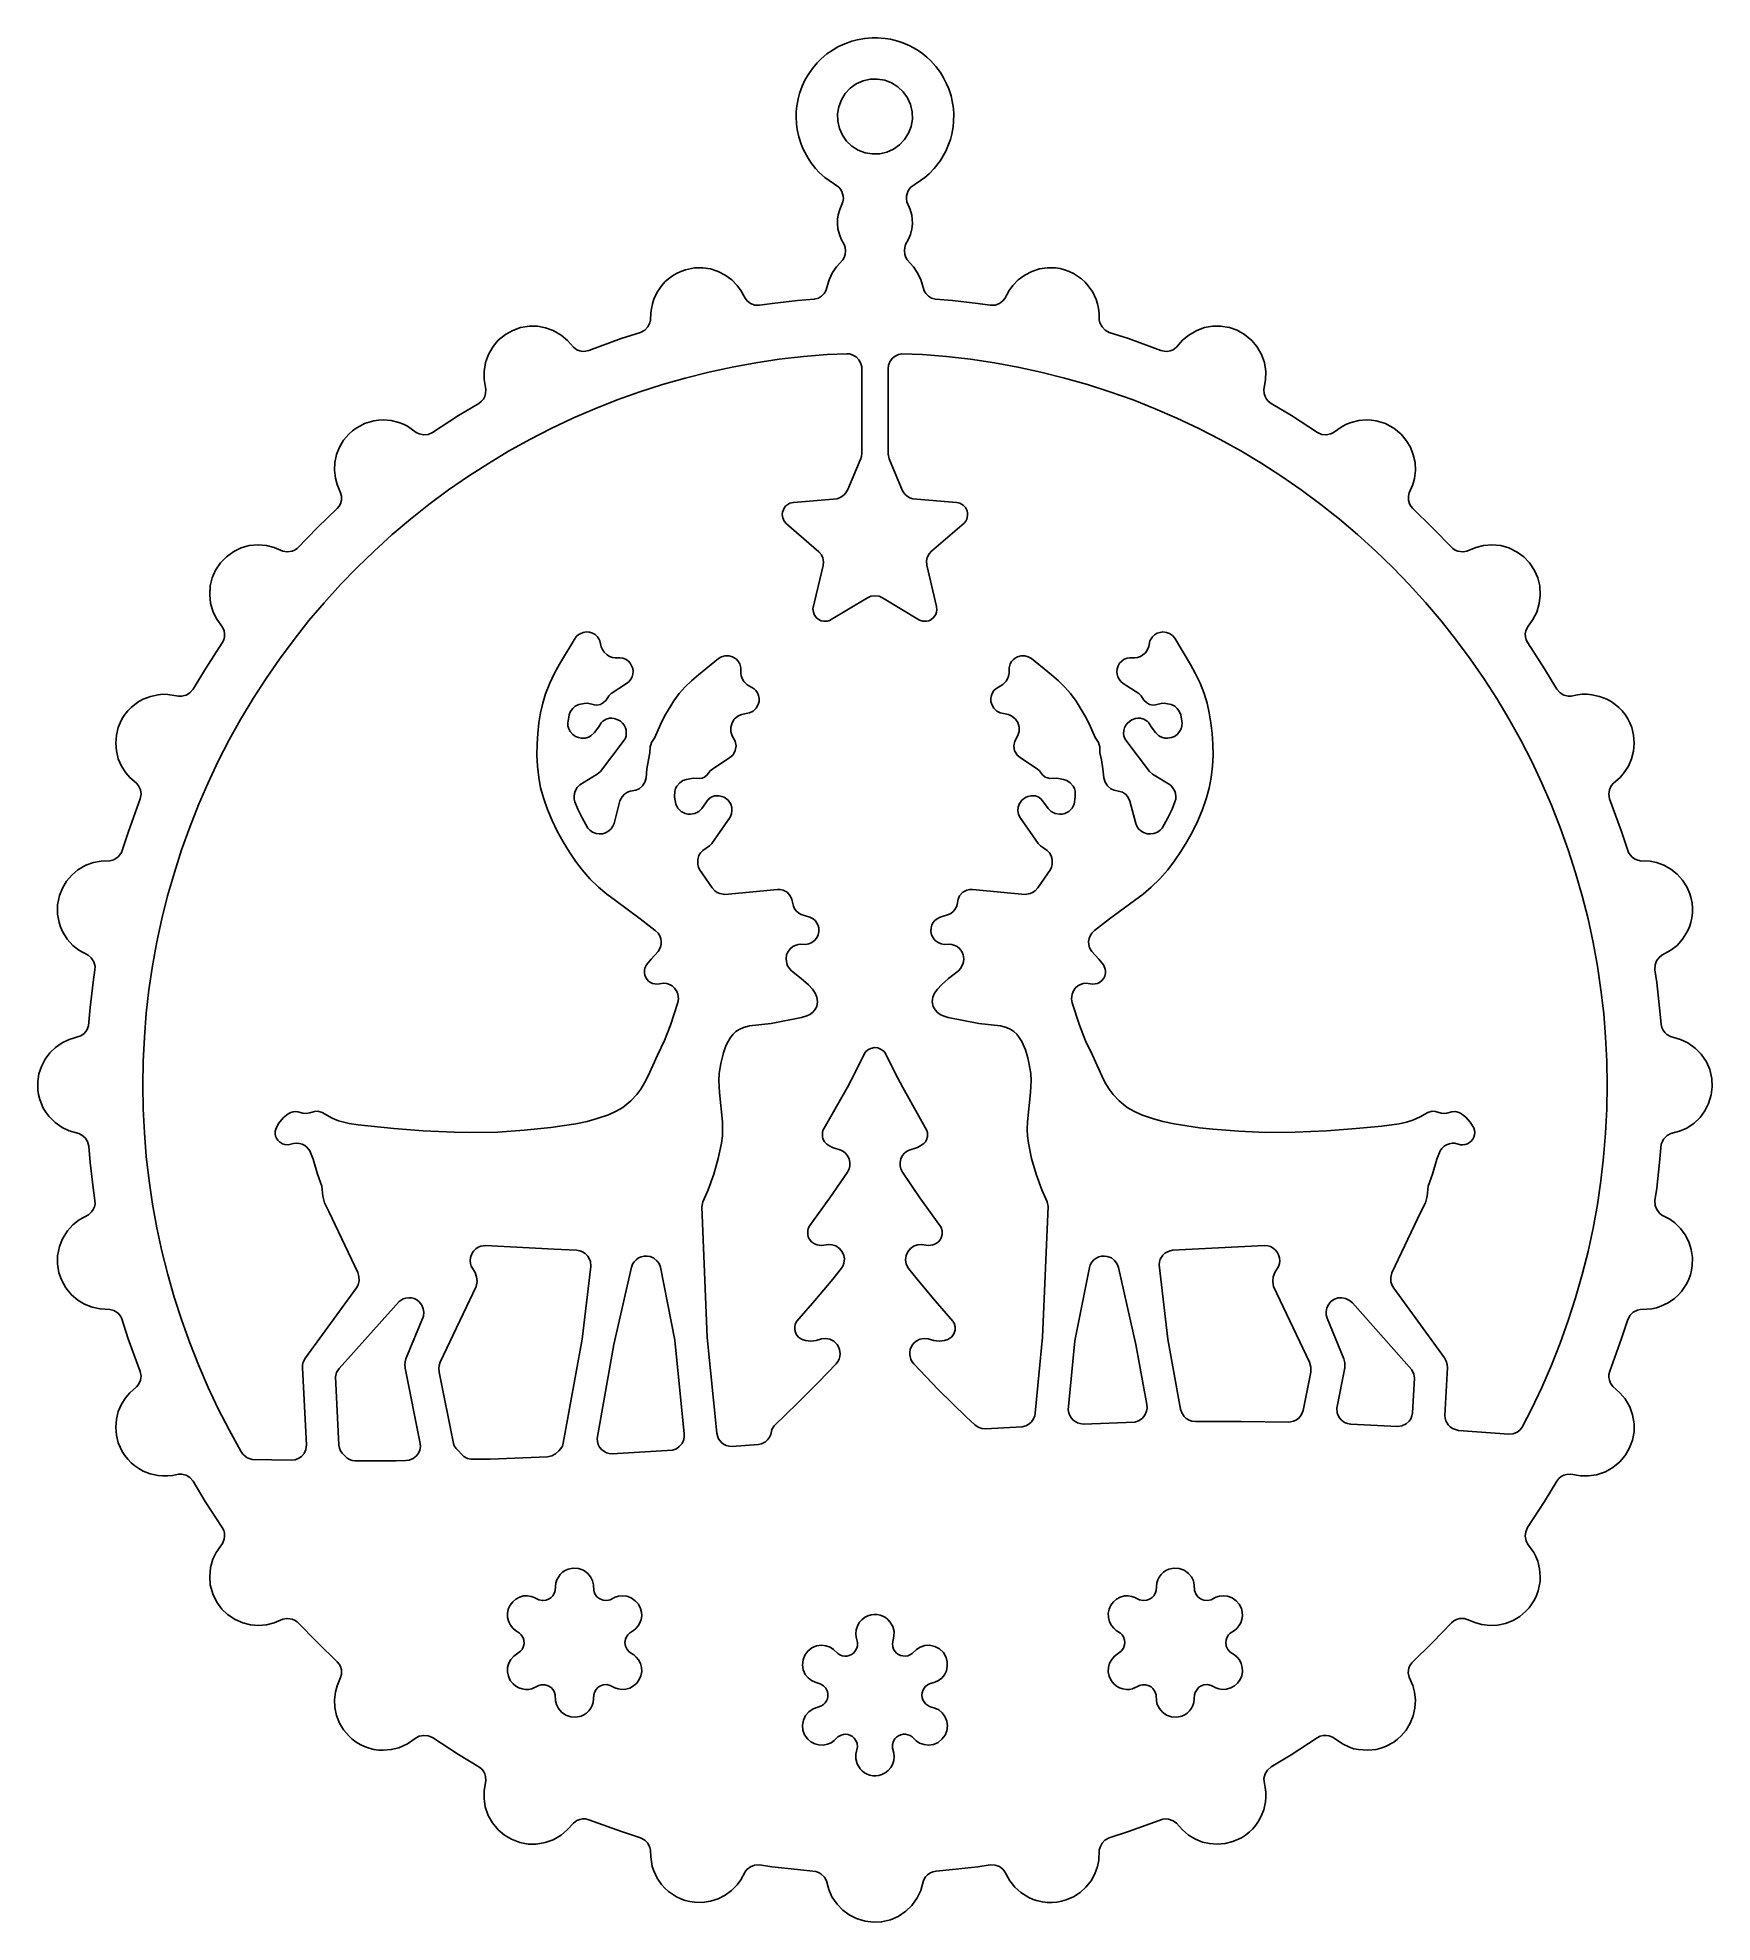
# Model space of a CAD drawing. Header units: inches. Extents: x 0.35 to 5.65, y 0.01 to 5.99.
import ezdxf

# ---------------------------------------------------------------- set-up
doc = ezdxf.new("R2010")
doc.units = ezdxf.units.IN
doc.header["$MEASUREMENT"] = 0

msp = doc.modelspace()

# ---------------------------------------------------------------- linework, layer by layer
for points in [[(0.4454, 2.8116), (0.4225, 2.8009), (0.4016, 2.7863), (0.3838, 2.769), (0.3686, 2.7485), (0.357, 2.7262), (0.3493, 2.7021), (0.3454, 2.6777), (0.346, 2.6509), (0.3481, 2.6366), (0.3519, 2.6211), (0.3632, 2.5938), (0.371, 2.581), (0.3805, 2.5682), (0.401, 2.5476), (0.4231, 2.5324), (0.4451, 2.522), (0.4763, 2.5128), (0.4856, 2.5083), (0.4957, 2.4997), (0.5034, 2.4881), (0.5076, 2.4732), (0.5121, 2.4211), (0.5213, 2.3408), (0.5269, 2.3012), (0.5272, 2.2902), (0.5251, 2.281), (0.5216, 2.2723), (0.5162, 2.2646), (0.5064, 2.2557), (0.4772, 2.2396), (0.457, 2.2235), (0.4394, 2.2042), (0.4237, 2.1789), (0.4141, 2.1548), (0.4085, 2.1256), (0.4082, 2.0997), (0.4129, 2.0711), (0.4216, 2.0467), (0.4341, 2.0238), (0.4525, 2.0015), (0.4722, 1.9845), (0.4939, 1.9717), (0.5183, 1.9622), (0.543, 1.9568), (0.5743, 1.9554), (0.5868, 1.9518), (0.6001, 1.9432), (0.6058, 1.9369), (0.6106, 1.9292), (0.6326, 1.8625), (0.6707, 1.7589), (0.6731, 1.7438), (0.6713, 1.7307), (0.6653, 1.7176), (0.6588, 1.7095), (0.6376, 1.6911), (0.6243, 1.6756), (0.6112, 1.6551), (0.601, 1.6318), (0.5948, 1.6074), (0.5927, 1.5821), (0.5948, 1.5568), (0.6007, 1.5324), (0.6064, 1.5182), (0.6132, 1.5048), (0.6216, 1.492), (0.6311, 1.4801), (0.6415, 1.469), (0.6531, 1.4592), (0.6656, 1.4506), (0.6796, 1.4429), (0.7022, 1.4339), (0.7269, 1.4286), (0.7421, 1.4274), (0.7573, 1.4274), (0.7725, 1.4292), (0.7921, 1.433), (0.8013, 1.4333), (0.8159, 1.4298), (0.8278, 1.4226), (0.8382, 1.411), (0.8766, 1.3467), (0.9302, 1.2643), (0.9353, 1.2548), (0.9376, 1.2455), (0.9379, 1.236), (0.9365, 1.2265), (0.9311, 1.2134), (0.9109, 1.1848), (0.9007, 1.1631), (0.8933, 1.1375), (0.8906, 1.1083), (0.8927, 1.0821), (0.9004, 1.0536), (0.9135, 1.0268), (0.9293, 1.0054), (0.9475, 0.9878), (0.9716, 0.9717), (0.9954, 0.9616), (1.0198, 0.9554), (1.0451, 0.9533), (1.071, 0.9554), (1.0948, 0.9613), (1.1228, 0.9732), (1.1359, 0.9756), (1.1519, 0.9735), (1.16, 0.9702), (1.168, 0.9649), (1.232, 0.8991), (1.2948, 0.8384), (1.3007, 0.831), (1.3049, 0.8232), (1.3082, 0.8122), (1.3085, 0.7988), (1.3058, 0.7887), (1.2945, 0.7619), (1.2894, 0.7426), (1.2865, 0.7173), (1.2876, 0.6926), (1.293, 0.6676), (1.3022, 0.6437), (1.3153, 0.622), (1.3314, 0.603), (1.3427, 0.5926), (1.3549, 0.5836), (1.368, 0.5756), (1.3817, 0.569), (1.396, 0.564), (1.4109, 0.5604), (1.4257, 0.558), (1.4409, 0.5574), (1.4662, 0.5595), (1.49, 0.5652), (1.5046, 0.5711), (1.5183, 0.578), (1.5457, 0.5973), (1.5543, 0.6018), (1.5692, 0.6048), (1.5835, 0.6033), (1.5966, 0.5976), (1.6793, 0.5438), (1.7442, 0.5051), (1.7528, 0.4982), (1.7588, 0.4911), (1.7629, 0.4827), (1.7656, 0.4738), (1.7665, 0.4607), (1.7612, 0.4298), (1.7606, 0.4042), (1.7644, 0.3786), (1.774, 0.3506), (1.7868, 0.3277), (1.8052, 0.3054), (1.8249, 0.2884), (1.8472, 0.2753), (1.8743, 0.2649), (1.8999, 0.2601), (1.9257, 0.2598), (1.9543, 0.2646), (1.9796, 0.2735), (2.0046, 0.2881), (2.0243, 0.3048), (2.0439, 0.3268), (2.0549, 0.3345), (2.0638, 0.3381), (2.0731, 0.3399), (2.0826, 0.3396), (2.093, 0.3372), (2.196, 0.2994), (2.257, 0.2798), (2.2701, 0.2726), (2.2799, 0.2625), (2.2865, 0.2494), (2.2885, 0.2402), (2.2891, 0.2193), (2.2909, 0.2042), (2.2939, 0.1893), (2.2987, 0.175), (2.3094, 0.1521), (2.3234, 0.1318), (2.3338, 0.1202), (2.3451, 0.1098), (2.3576, 0.1009), (2.3704, 0.0929), (2.3841, 0.0863), (2.3984, 0.0812), (2.4132, 0.0777), (2.4281, 0.0753), (2.4534, 0.075), (2.4784, 0.0786), (2.5025, 0.0863), (2.5251, 0.0979), (2.5454, 0.1128), (2.5626, 0.1307), (2.5746, 0.147), (2.5879, 0.172), (2.5939, 0.1795), (2.6052, 0.1881), (2.6177, 0.1929), (2.6341, 0.1937), (2.6734, 0.1881), (2.754, 0.1789), (2.8124, 0.1735), (2.8213, 0.1702), (2.8287, 0.1661), (2.84, 0.1548), (2.846, 0.1432), (2.8534, 0.1164), (2.8635, 0.0932), (2.8796, 0.069), (2.8975, 0.0506), (2.918, 0.0354), (2.9412, 0.0235), (2.9689, 0.0152), (2.9948, 0.0119), (3.0207, 0.0134), (3.0496, 0.0199), (3.0734, 0.0304), (3.0981, 0.047), (3.1165, 0.0652), (3.1338, 0.0893), (3.1448, 0.1128), (3.154, 0.144), (3.1603, 0.1557), (3.1668, 0.1625), (3.1743, 0.1682), (3.1829, 0.172), (3.1936, 0.1744), (3.2454, 0.1789), (3.3257, 0.1881), (3.3656, 0.1937), (3.3808, 0.1932), (3.3942, 0.1884), (3.4049, 0.1804), (3.4118, 0.1717), (3.4275, 0.1435), (3.443, 0.1238), (3.4624, 0.1063), (3.4876, 0.0905), (3.5016, 0.0845), (3.5159, 0.0798), (3.5308, 0.0768), (3.546, 0.075), (3.5612, 0.0747), (3.5763, 0.0759), (3.5912, 0.0786), (3.6064, 0.083), (3.629, 0.0929), (3.6501, 0.1065), (3.6689, 0.1235), (3.6853, 0.1437), (3.6972, 0.1655), (3.7055, 0.1893), (3.7097, 0.2089), (3.7112, 0.2402), (3.7135, 0.2503), (3.7198, 0.2625), (3.7287, 0.272), (3.7427, 0.2798), (3.804, 0.2994), (3.9124, 0.3387), (3.9219, 0.3399), (3.9305, 0.3393), (3.9457, 0.3342), (3.9558, 0.3268), (3.9751, 0.3051), (3.9942, 0.2887), (4.0159, 0.2756), (4.0388, 0.2664), (4.06, 0.2616), (4.0853, 0.2595), (4.1097, 0.2616), (4.135, 0.2679), (4.1618, 0.2801), (4.1746, 0.2884), (4.1865, 0.2979), (4.1975, 0.3083), (4.2073, 0.3199), (4.2159, 0.3324), (4.2237, 0.3464), (4.2326, 0.369), (4.2379, 0.3937), (4.2391, 0.4089), (4.2391, 0.4241), (4.2374, 0.4393), (4.2335, 0.4589), (4.2332, 0.4682), (4.2368, 0.4827), (4.2439, 0.4946), (4.2555, 0.5051), (4.3198, 0.5435), (4.4022, 0.597), (4.4118, 0.6021), (4.421, 0.6045), (4.4305, 0.6048), (4.44, 0.6033), (4.4531, 0.5979), (4.4817, 0.5777), (4.504, 0.5673), (4.5183, 0.5625), (4.5332, 0.5595), (4.5629, 0.5574), (4.5894, 0.5604), (4.6034, 0.564), (4.6183, 0.5693), (4.6445, 0.5833), (4.6567, 0.5923), (4.668, 0.6027), (4.6844, 0.6217), (4.6972, 0.6435), (4.7067, 0.667), (4.7118, 0.6911), (4.7132, 0.717), (4.7106, 0.7414), (4.7049, 0.7625), (4.6933, 0.7896), (4.6909, 0.8027), (4.693, 0.8187), (4.6963, 0.8268), (4.7016, 0.8348), (4.7674, 0.8988), (4.8281, 0.9616), (4.8356, 0.9676), (4.8433, 0.9717), (4.8543, 0.975), (4.8677, 0.9753), (4.8778, 0.9726), (4.9046, 0.9613), (4.924, 0.9562), (4.9493, 0.9533), (4.974, 0.9545), (4.999, 0.9598), (5.0228, 0.969), (5.0445, 0.9821), (5.0635, 0.9982), (5.074, 1.0095), (5.0829, 1.0217), (5.0909, 1.0348), (5.0975, 1.0485), (5.1025, 1.0628), (5.1061, 1.0777), (5.1085, 1.0926), (5.1091, 1.1077), (5.107, 1.133), (5.1013, 1.1568), (5.0954, 1.1714), (5.0885, 1.1851), (5.0692, 1.2125), (5.0647, 1.2211), (5.0618, 1.236), (5.0632, 1.2503), (5.0689, 1.2634), (5.1228, 1.3461), (5.1615, 1.411), (5.1683, 1.4196), (5.1754, 1.4256), (5.1838, 1.4298), (5.1927, 1.4324), (5.2058, 1.4333), (5.2368, 1.428), (5.2624, 1.4274), (5.2879, 1.4313), (5.3159, 1.4408), (5.3388, 1.4536), (5.3612, 1.472), (5.3781, 1.4917), (5.3912, 1.514), (5.4016, 1.5411), (5.4064, 1.5667), (5.4067, 1.5926), (5.4019, 1.6211), (5.393, 1.6464), (5.3784, 1.6714), (5.3618, 1.6911), (5.3397, 1.7107), (5.332, 1.7217), (5.3284, 1.7307), (5.3266, 1.7399), (5.3269, 1.7494), (5.3293, 1.7598), (5.3671, 1.8628), (5.3868, 1.9238), (5.3939, 1.9369), (5.404, 1.9467), (5.4171, 1.9533), (5.4263, 1.9554), (5.4472, 1.956), (5.4624, 1.9577), (5.4772, 1.9607), (5.4915, 1.9655), (5.5144, 1.9762), (5.5347, 1.9902), (5.5463, 2.0006), (5.5567, 2.0119), (5.5656, 2.0244), (5.5737, 2.0372), (5.5802, 2.0509), (5.5853, 2.0652), (5.5888, 2.0801), (5.5912, 2.0949), (5.5915, 2.1202), (5.5879, 2.1452), (5.5802, 2.1693), (5.5686, 2.192), (5.5537, 2.2122), (5.5359, 2.2295), (5.5195, 2.2414), (5.4945, 2.2548), (5.4871, 2.2607), (5.4784, 2.272), (5.4737, 2.2845), (5.4728, 2.3009), (5.4784, 2.3402), (5.4876, 2.4208), (5.493, 2.4792), (5.4963, 2.4881), (5.5004, 2.4955), (5.5118, 2.5068), (5.5234, 2.5128), (5.5501, 2.5202), (5.5734, 2.5304), (5.5975, 2.5464), (5.6159, 2.5643), (5.6311, 2.5848), (5.643, 2.608), (5.6513, 2.6357), (5.6546, 2.6616), (5.6531, 2.6875), (5.6466, 2.7164), (5.6362, 2.7402), (5.6195, 2.7649), (5.6013, 2.7833), (5.5772, 2.8006), (5.5537, 2.8116), (5.5225, 2.8208), (5.5109, 2.8271), (5.504, 2.8336), (5.4984, 2.8411), (5.4945, 2.8497), (5.4921, 2.8604), (5.4876, 2.9122), (5.4784, 2.9926), (5.4728, 3.0324), (5.4734, 3.0476), (5.4781, 3.061), (5.4862, 3.0717), (5.4948, 3.0786), (5.5231, 3.0943), (5.5427, 3.1098), (5.5603, 3.1292), (5.576, 3.1545), (5.582, 3.1685), (5.5868, 3.1827), (5.5897, 3.1976), (5.5915, 3.2128), (5.5918, 3.228), (5.5906, 3.2432), (5.5879, 3.258), (5.5835, 3.2732), (5.5737, 3.2958), (5.56, 3.317), (5.543, 3.3357), (5.5234, 3.3515), (5.501, 3.364), (5.4772, 3.3723), (5.4576, 3.3765), (5.4263, 3.378), (5.4156, 3.3807), (5.4079, 3.3839), (5.4001, 3.3896), (5.3939, 3.3964), (5.3891, 3.4042), (5.3671, 3.4708), (5.329, 3.5744), (5.3266, 3.5896), (5.3284, 3.6027), (5.3344, 3.6158), (5.3409, 3.6238), (5.3621, 3.6423), (5.3754, 3.6577), (5.3885, 3.6783), (5.3987, 3.7015), (5.4049, 3.7259), (5.407, 3.7512), (5.4049, 3.7765), (5.399, 3.8009), (5.3933, 3.8152), (5.3865, 3.8286), (5.3781, 3.8414), (5.3686, 3.8533), (5.3582, 3.8643), (5.3466, 3.8741), (5.3341, 3.8827), (5.3201, 3.8905), (5.2975, 3.8994), (5.2728, 3.9048), (5.2576, 3.906), (5.2424, 3.906), (5.2272, 3.9042), (5.2076, 3.9003), (5.1984, 3.9), (5.1838, 3.9036), (5.1719, 3.9107), (5.1615, 3.9223), (5.1231, 3.9866), (5.0695, 4.069), (5.0644, 4.0786), (5.0621, 4.0878), (5.0618, 4.0973), (5.0632, 4.1068), (5.0683, 4.119), (5.0859, 4.1435), (5.0978, 4.1667), (5.1061, 4.1943), (5.1091, 4.2208), (5.1073, 4.2497), (5.101, 4.275), (5.0906, 4.2988), (5.0746, 4.3229), (5.0567, 4.3417), (5.0356, 4.3571), (5.0097, 4.3699), (4.9841, 4.3774), (4.9552, 4.3801), (4.9293, 4.378), (4.9049, 4.372), (4.8769, 4.3601), (4.8638, 4.3577), (4.8478, 4.3598), (4.8397, 4.3631), (4.8317, 4.3685), (4.7677, 4.4342), (4.7049, 4.4949), (4.699, 4.5024), (4.6948, 4.5101), (4.6915, 4.5211), (4.6912, 4.5345), (4.6939, 4.5446), (4.7052, 4.5714), (4.7103, 4.5908), (4.7132, 4.6161), (4.7121, 4.6408), (4.7067, 4.6658), (4.6975, 4.6896), (4.6844, 4.7113), (4.6683, 4.7304), (4.657, 4.7408), (4.6448, 4.7497), (4.6317, 4.7577), (4.618, 4.7643), (4.6037, 4.7693), (4.5888, 4.7729), (4.574, 4.7753), (4.5588, 4.7759), (4.5335, 4.7738), (4.5097, 4.7682), (4.4951, 4.7622), (4.4814, 4.7554), (4.454, 4.736), (4.4454, 4.7315), (4.4305, 4.7286), (4.4162, 4.7301), (4.4031, 4.7357), (4.3204, 4.7896), (4.2555, 4.8283), (4.2469, 4.8351), (4.2409, 4.8423), (4.2368, 4.8506), (4.2341, 4.8595), (4.2332, 4.8726), (4.2385, 4.9036), (4.2391, 4.9292), (4.2344, 4.9583), (4.2251, 4.9836), (4.2109, 5.0086), (4.1942, 5.0283), (4.1713, 5.0473), (4.1478, 5.0604), (4.124, 5.0687), (4.0954, 5.0735), (4.0695, 5.0732), (4.0445, 5.0687), (4.0201, 5.0598), (3.9951, 5.0452), (3.9754, 5.0286), (3.9558, 5.0065), (3.9448, 4.9988), (3.9359, 4.9952), (3.9266, 4.9935), (3.9171, 4.9938), (3.9067, 4.9961), (3.8037, 5.0339), (3.7427, 5.0536), (3.7296, 5.0607), (3.7198, 5.0708), (3.7132, 5.0839), (3.7112, 5.0932), (3.7106, 5.114), (3.7088, 5.1292), (3.7058, 5.144), (3.701, 5.1583), (3.6903, 5.1813), (3.6763, 5.2015), (3.6659, 5.2131), (3.6546, 5.2235), (3.6421, 5.2324), (3.6293, 5.2405), (3.6156, 5.247), (3.6013, 5.2521), (3.5868, 5.2557), (3.5722, 5.258), (3.5463, 5.2583), (3.5213, 5.2548), (3.4972, 5.247), (3.4746, 5.2354), (3.4543, 5.2205), (3.4371, 5.2027), (3.4251, 5.1863), (3.4118, 5.1613), (3.4058, 5.1539), (3.3945, 5.1452), (3.3811, 5.1402), (3.3656, 5.1396), (3.3263, 5.1452), (3.2457, 5.1545), (3.1921, 5.1589), (3.1793, 5.1625), (3.1695, 5.1685), (3.1609, 5.1771), (3.1555, 5.1857), (3.1448, 5.2208), (3.1341, 5.2438), (3.1222, 5.2613), (3.1022, 5.2839), (3.0978, 5.2911), (3.0942, 5.3009), (3.093, 5.3128), (3.0942, 5.3229), (3.0972, 5.3318), (3.1067, 5.3491), (3.1126, 5.364), (3.1171, 5.3815), (3.1189, 5.3976), (3.1183, 5.4125), (3.1165, 5.4256), (3.1115, 5.4429), (3.1013, 5.4676), (3.0999, 5.4777), (3.1001, 5.4857), (3.1046, 5.5006), (3.1088, 5.5077), (3.1141, 5.5137), (3.1582, 5.5446), (3.1713, 5.556), (3.1876, 5.5732), (3.2076, 5.5991), (3.2243, 5.628), (3.2335, 5.6494), (3.2391, 5.6655), (3.2433, 5.6818), (3.2478, 5.7054), (3.2493, 5.7223), (3.2499, 5.7461), (3.2487, 5.7631), (3.2451, 5.7866), (3.2412, 5.8033), (3.2338, 5.8259), (3.2272, 5.842), (3.2165, 5.8631), (3.2073, 5.8774), (3.1933, 5.8967), (3.1772, 5.9143), (3.1641, 5.9265), (3.146, 5.9408), (3.1314, 5.9506), (3.1106, 5.9622), (3.0885, 5.9717), (3.0719, 5.9774), (3.0487, 5.9833), (3.032, 5.986), (3.0082, 5.9881), (2.9909, 5.9878), (2.9674, 5.986), (2.9439, 5.9818), (2.9266, 5.9771), (2.9043, 5.969), (2.8826, 5.9589), (2.8674, 5.95), (2.8478, 5.9366), (2.8296, 5.9211), (2.8171, 5.9086), (2.8016, 5.8905), (2.7879, 5.8708), (2.779, 5.8554), (2.7689, 5.8339), (2.7609, 5.8113), (2.7564, 5.7943), (2.7522, 5.7714), (2.7504, 5.7545), (2.7499, 5.7375), (2.751, 5.7137), (2.7534, 5.6967), (2.7585, 5.6735), (2.7656, 5.6509), (2.7725, 5.6342), (2.7879, 5.6057), (2.7969, 5.592), (2.8115, 5.5738), (2.8234, 5.561), (2.8412, 5.5449), (2.8856, 5.5137), (2.8909, 5.5077), (2.8951, 5.5006), (2.8996, 5.4857), (2.8999, 5.4777), (2.8984, 5.4676), (2.8882, 5.4432), (2.8832, 5.4259), (2.8814, 5.4128), (2.8808, 5.3979), (2.8826, 5.3818), (2.8871, 5.3637), (2.893, 5.3494), (2.9025, 5.3318), (2.9055, 5.3229), (2.9067, 5.3128), (2.9055, 5.3009), (2.9019, 5.2911), (2.8975, 5.2839), (2.8775, 5.2616), (2.8656, 5.2435), (2.8549, 5.2205), (2.8442, 5.1857), (2.8388, 5.1771), (2.8302, 5.1685), (2.8204, 5.1625), (2.8076, 5.1589), (2.7543, 5.1545), (2.674, 5.1452), (2.6341, 5.1396), (2.6189, 5.1402), (2.6055, 5.1449), (2.5942, 5.1536), (2.5879, 5.1616), (2.5746, 5.1863), (2.5626, 5.2027), (2.5457, 5.2202), (2.5254, 5.2354), (2.5028, 5.247), (2.4787, 5.2548), (2.4537, 5.2583), (2.4278, 5.258), (2.3987, 5.2521), (2.3844, 5.247), (2.3707, 5.2405), (2.3576, 5.2327), (2.3454, 5.2238), (2.3341, 5.2134), (2.3237, 5.2018), (2.3097, 5.1815), (2.2987, 5.1586), (2.2942, 5.144), (2.2909, 5.1295), (2.2891, 5.1143), (2.2885, 5.0932), (2.2865, 5.0839), (2.2799, 5.0708), (2.2701, 5.0607), (2.257, 5.0536), (2.1957, 5.0339), (2.093, 4.9961), (2.0826, 4.9938), (2.0731, 4.9935), (2.0638, 4.9952), (2.0549, 4.9988), (2.0439, 5.0065), (2.0246, 5.0283), (2.0049, 5.0452), (1.9796, 5.0598), (1.9552, 5.0685), (1.9305, 5.0732), (1.9043, 5.0735), (1.8757, 5.0687), (1.8516, 5.0601), (1.8287, 5.0473), (1.8058, 5.0286), (1.7891, 5.0086), (1.7743, 4.9833), (1.7656, 4.9586), (1.7609, 4.9295), (1.7612, 4.9042), (1.7665, 4.8726), (1.7656, 4.8595), (1.7629, 4.8506), (1.7588, 4.8423), (1.7528, 4.8351), (1.7442, 4.8283), (1.6799, 4.7899), (1.5966, 4.7357), (1.5835, 4.7301), (1.5692, 4.7286), (1.5543, 4.7315), (1.5457, 4.736), (1.518, 4.7557), (1.5052, 4.7622), (1.4903, 4.7679), (1.4665, 4.7738), (1.4412, 4.7759), (1.426, 4.7753), (1.4112, 4.7729), (1.3963, 4.7693), (1.382, 4.7643), (1.3683, 4.7577), (1.3552, 4.75), (1.343, 4.7411), (1.3317, 4.7307), (1.3153, 4.7116), (1.3025, 4.6899), (1.293, 4.6664), (1.2876, 4.6408), (1.2865, 4.6164), (1.2894, 4.5914), (1.2945, 4.5717), (1.3058, 4.5446), (1.3085, 4.5345), (1.3082, 4.5211), (1.3049, 4.5101), (1.3007, 4.5024), (1.2948, 4.4949), (1.2323, 4.4345), (1.168, 4.3685), (1.16, 4.3631), (1.1519, 4.3598), (1.1359, 4.3577), (1.1228, 4.3601), (1.0951, 4.372), (1.0707, 4.378), (1.0448, 4.3801), (1.0159, 4.3774), (0.9909, 4.3702), (0.9674, 4.3592), (0.9439, 4.3423), (0.9251, 4.3232), (0.9091, 4.2991), (0.8987, 4.2753), (0.8924, 4.25), (0.8906, 4.2211), (0.8936, 4.1946), (0.9022, 4.1664), (0.9138, 4.1437), (0.9314, 4.119), (0.9365, 4.1068), (0.9379, 4.0973), (0.9376, 4.0878), (0.9353, 4.0786), (0.9302, 4.069), (0.8769, 3.9872), (0.8382, 3.9223), (0.8278, 3.9107), (0.8159, 3.9036), (0.8013, 3.9), (0.7921, 3.9003), (0.7576, 3.9057), (0.7424, 3.906), (0.7272, 3.9048), (0.7025, 3.8994), (0.6793, 3.8902), (0.6659, 3.8827), (0.6534, 3.8741), (0.6418, 3.8643), (0.6311, 3.8536), (0.6216, 3.8417), (0.6135, 3.8289), (0.6064, 3.8155), (0.601, 3.8012), (0.5948, 3.7768), (0.5927, 3.7515), (0.5948, 3.7262), (0.6007, 3.7018), (0.6109, 3.6786), (0.6246, 3.6574), (0.6379, 3.6423), (0.6588, 3.6238), (0.6653, 3.6158), (0.6713, 3.6027), (0.6731, 3.5896), (0.6707, 3.5744), (0.6329, 3.4711), (0.6106, 3.4042), (0.6058, 3.3964), (0.6001, 3.3902), (0.5868, 3.3815), (0.5743, 3.378), (0.5469, 3.3768), (0.5219, 3.3723), (0.4981, 3.3637), (0.4731, 3.3491), (0.4531, 3.3324), (0.4368, 3.3131), (0.4237, 3.2917), (0.4144, 3.2682), (0.4109, 3.2533), (0.4085, 3.2384), (0.4085, 3.2086), (0.4132, 3.1824), (0.4177, 3.1685), (0.424, 3.1539), (0.4391, 3.1295), (0.4573, 3.1095), (0.4757, 3.0946), (0.5052, 3.0786), (0.5153, 3.0699), (0.5234, 3.0571), (0.5272, 3.0432), (0.5269, 3.0324), (0.5213, 2.9932), (0.5121, 2.9125), (0.5067, 2.8542), (0.5013, 2.8411), (0.493, 2.8307), (0.4817, 2.8226)], [(3.0376, 5.6253), (3.015, 5.6199), (2.9915, 5.6193), (2.9686, 5.6232), (2.9469, 5.6315), (2.9269, 5.644), (2.91, 5.6598), (2.8966, 5.6789), (2.8871, 5.7003), (2.8817, 5.7229), (2.8811, 5.7464), (2.885, 5.7693), (2.8933, 5.7911), (2.9058, 5.811), (2.9216, 5.828), (2.9406, 5.8414), (2.9621, 5.8509), (2.9847, 5.8563), (3.0082, 5.8568), (3.0311, 5.853), (3.0528, 5.8446), (3.0728, 5.8321), (3.0897, 5.8164), (3.1031, 5.7973), (3.1126, 5.7759), (3.118, 5.7533), (3.1186, 5.7298), (3.1147, 5.7068), (3.1064, 5.6851), (3.0939, 5.6652), (3.0781, 5.6482), (3.0588, 5.6345)], [(0.9891, 1.5062), (0.9522, 1.5732), (0.9177, 1.6402), (0.8856, 1.708), (0.8549, 1.7792), (0.8272, 1.8494), (0.8019, 1.9199), (0.7781, 1.9938), (0.7576, 2.0661), (0.7391, 2.1399), (0.7228, 2.2146), (0.7094, 2.289), (0.6984, 2.3631), (0.6894, 2.4402), (0.6835, 2.5152), (0.6796, 2.5911), (0.6784, 2.667), (0.6796, 2.7414), (0.6835, 2.8187), (0.6897, 2.8946), (0.6981, 2.9685), (0.7094, 3.0452), (0.7234, 3.1205), (0.7391, 3.194), (0.7573, 3.267), (0.7787, 3.3414), (0.8016, 3.4131), (0.8272, 3.4848), (0.8552, 3.5554), (0.885, 3.6235), (0.918, 3.6937), (0.9528, 3.7613), (0.9888, 3.8262), (1.0287, 3.8929), (1.0698, 3.9565), (1.1121, 4.0179), (1.1585, 4.0801), (1.2055, 4.1396), (1.2537, 4.1964), (1.3058, 4.2539), (1.3585, 4.3083), (1.4121, 4.3601), (1.4695, 4.4122), (1.5275, 4.4613), (1.5856, 4.5077), (1.6481, 4.5539), (1.7109, 4.5973), (1.7743, 4.6381), (1.8385, 4.6768), (1.9058, 4.7143), (1.9734, 4.7488), (2.0421, 4.7812), (2.1118, 4.8116), (2.1826, 4.8393), (2.254, 4.8649), (2.3263, 4.8881), (2.3978, 4.9086), (2.4731, 4.9274), (2.5472, 4.9435), (2.6222, 4.9571), (2.6963, 4.9682), (2.7728, 4.9771), (2.8484, 4.983), (2.9106, 4.986), (2.9195, 4.9851), (2.9281, 4.9827), (2.94, 4.9759), (2.9487, 4.967), (2.9552, 4.9551), (2.9579, 4.9443), (2.9582, 4.6705), (2.957, 4.6604), (2.9549, 4.6536), (2.9138, 4.5551), (2.9079, 4.5446), (2.901, 4.5369), (2.89, 4.5295), (2.8802, 4.5262), (2.7415, 4.5143), (2.7305, 4.5119), (2.7237, 4.5083), (2.7177, 4.5036), (2.7129, 4.4979), (2.7094, 4.4914), (2.707, 4.4839), (2.7061, 4.4765), (2.7073, 4.4652), (2.7121, 4.4551), (2.7195, 4.4464), (2.8222, 4.358), (2.8299, 4.3485), (2.8341, 4.339), (2.8365, 4.3259), (2.8353, 4.3143), (2.8034, 4.1774), (2.8046, 4.1661), (2.8073, 4.1589), (2.8138, 4.1494), (2.8195, 4.1446), (2.8293, 4.1393), (2.8368, 4.1375), (2.8481, 4.1375), (2.8555, 4.1396), (2.976, 4.2122), (2.9868, 4.2167), (2.9999, 4.2185), (3.0129, 4.2167), (3.0237, 4.2122), (3.1406, 4.1411), (3.1516, 4.1375), (3.1629, 4.1375), (3.1704, 4.1393), (3.1772, 4.1426), (3.1859, 4.1494), (3.1924, 4.1589), (3.1951, 4.1661), (3.1963, 4.1735), (3.1951, 4.1848), (3.1641, 4.3155), (3.1635, 4.3289), (3.1659, 4.3399), (3.1716, 4.3509), (3.179, 4.3595), (3.2829, 4.4491), (3.2876, 4.4551), (3.2909, 4.4616), (3.2936, 4.4726), (3.2933, 4.4804), (3.2918, 4.4878), (3.2868, 4.4979), (3.279, 4.5062), (3.2692, 4.5119), (3.2582, 4.5143), (3.1195, 4.5262), (3.1106, 4.5292), (3.1016, 4.5345), (3.0945, 4.5408), (3.0876, 4.5512), (3.0454, 4.6524), (3.0418, 4.6679), (3.0415, 4.9378), (3.043, 4.9497), (3.0481, 4.9622), (3.0558, 4.9723), (3.0635, 4.9786), (3.0749, 4.9839), (3.0847, 4.986), (3.151, 4.983), (3.2269, 4.9771), (3.3031, 4.9682), (3.379, 4.9568), (3.4531, 4.9435), (3.5257, 4.9277), (3.601, 4.9089), (3.674, 4.8881), (3.7448, 4.8652), (3.818, 4.8393), (3.8885, 4.8113), (3.9567, 4.7815), (4.0269, 4.7485), (4.0945, 4.7137), (4.1594, 4.6777), (4.226, 4.6378), (4.2897, 4.5967), (4.351, 4.5545), (4.4132, 4.508), (4.4728, 4.461), (4.5296, 4.4128), (4.5871, 4.3607), (4.6415, 4.308), (4.6933, 4.2545), (4.7454, 4.197), (4.7945, 4.139), (4.8409, 4.081), (4.8871, 4.0185), (4.9305, 3.9557), (4.9713, 3.8923), (5.01, 3.828), (5.0475, 3.7607), (5.082, 3.6932), (5.1144, 3.6244), (5.1448, 3.5548), (5.1725, 3.4839), (5.1981, 3.4125), (5.2213, 3.3402), (5.2421, 3.2673), (5.2606, 3.1935), (5.2766, 3.1193), (5.2903, 3.0443), (5.3013, 2.9693), (5.3103, 2.8937), (5.3162, 2.8182), (5.3201, 2.7423), (5.3213, 2.6679), (5.3201, 2.5905), (5.3162, 2.5146), (5.31, 2.4387), (5.3013, 2.3634), (5.2903, 2.2881), (5.2766, 2.2134), (5.2606, 2.1393), (5.2424, 2.0664), (5.2213, 1.9926), (5.1981, 1.9202), (5.1725, 1.8485), (5.1448, 1.7789), (5.1141, 1.7083), (5.0814, 1.639), (5.0522, 1.5824), (5.0445, 1.5729), (5.0359, 1.5661), (5.0237, 1.561), (5.0097, 1.5595), (4.8504, 1.5717), (4.84, 1.5741), (4.8314, 1.5777), (4.824, 1.5827), (4.8174, 1.5896), (4.8103, 1.6021), (4.8079, 1.6101), (4.807, 1.6185), (4.8147, 1.7711), (4.8138, 1.7812), (4.8112, 1.7914), (4.8052, 1.8021), (4.6445, 2.0226), (4.6385, 2.0333), (4.6356, 2.0432), (4.6353, 2.0571), (4.6391, 2.0711), (4.7308, 2.2652), (4.7451, 2.2929), (4.7507, 2.3146), (4.7537, 2.3464), (4.7671, 2.3839), (4.7811, 2.4318), (4.7918, 2.4586), (4.7972, 2.4661), (4.804, 2.4726), (4.8118, 2.4774), (4.8213, 2.481), (4.8296, 2.4824), (4.8379, 2.4824), (4.8564, 2.4777), (4.8638, 2.4774), (4.8713, 2.4783), (4.8784, 2.4807), (4.885, 2.4842), (4.8906, 2.489), (4.8954, 2.4949), (4.899, 2.5015), (4.901, 2.5086), (4.9016, 2.5161), (4.9007, 2.5235), (4.8987, 2.5307), (4.8874, 2.5494), (4.8728, 2.5655), (4.8561, 2.5777), (4.8478, 2.5812), (4.8406, 2.5827), (4.8293, 2.5824), (4.8132, 2.5777), (4.8043, 2.5768), (4.7945, 2.5777), (4.7772, 2.583), (4.7662, 2.5836), (4.7522, 2.5798), (4.7281, 2.5658), (4.7049, 2.5554), (4.685, 2.5488), (4.6615, 2.5435), (4.6064, 2.5366), (4.5257, 2.5289), (4.4317, 2.522), (4.3323, 2.5173), (4.2385, 2.5164), (4.1537, 2.5202), (4.0707, 2.5271), (4.0293, 2.5315), (3.9484, 2.544), (3.9126, 2.5518), (3.8802, 2.5604), (3.8451, 2.5726), (3.8201, 2.5836), (3.7993, 2.5961), (3.7737, 2.6164), (3.7552, 2.6366), (3.7424, 2.6536), (3.7302, 2.6741), (3.7189, 2.6961), (3.6894, 2.7613), (3.6674, 2.8068), (3.6481, 2.8565), (3.6254, 2.9274), (3.6231, 2.9405), (3.6246, 2.9548), (3.6293, 2.9661), (3.635, 2.9738), (3.6427, 2.981), (3.651, 2.9857), (3.66, 2.9887), (3.6695, 2.9899), (3.69, 2.9872), (3.6975, 2.9875), (3.7049, 2.989), (3.7118, 2.9923), (3.7207, 2.9991), (3.7251, 3.0054), (3.7284, 3.0119), (3.7308, 3.0229), (3.7308, 3.0304), (3.729, 3.0378), (3.724, 3.0479), (3.7097, 3.0661), (3.6871, 3.0902), (3.6805, 3.1021), (3.6778, 3.1122), (3.6772, 3.1217), (3.6787, 3.1312), (3.682, 3.1402), (3.6876, 3.1488), (3.6963, 3.1574), (3.7436, 3.1943), (3.8228, 3.2518), (3.8499, 3.2723), (3.876, 3.2946), (3.9034, 3.3208), (3.9284, 3.3491), (3.9499, 3.378), (3.9698, 3.4071), (3.9885, 3.4378), (4.0073, 3.472), (4.0231, 3.5051), (4.0379, 3.5402), (4.0501, 3.5747), (4.0594, 3.6086), (4.0659, 3.6417), (4.0704, 3.6786), (4.0719, 3.7131), (4.0713, 3.7482), (4.0689, 3.7815), (4.065, 3.8155), (4.0597, 3.8476), (4.0531, 3.8783), (4.0439, 3.9089), (4.0305, 3.9414), (4.0153, 3.9726), (3.9999, 4.0009), (3.9504, 4.0839), (3.943, 4.0923), (3.9341, 4.0985), (3.924, 4.1024), (3.9124, 4.1036), (3.9037, 4.1024), (3.8948, 4.0994), (3.8865, 4.0946), (3.8796, 4.0881), (3.8716, 4.075), (3.8677, 4.0574), (3.8641, 4.0476), (3.8573, 4.0378), (3.8496, 4.031), (3.8415, 4.0262), (3.832, 4.0229), (3.8237, 4.0217), (3.8082, 4.022), (3.799, 4.0205), (3.7903, 4.017), (3.7823, 4.0113), (3.7754, 4.0042), (3.7707, 3.9958), (3.7677, 3.9869), (3.7668, 3.9774), (3.7674, 3.9693), (3.7698, 3.961), (3.7737, 3.9539), (3.779, 3.947), (3.7868, 3.9405), (3.8365, 3.9089), (3.8436, 3.9015), (3.8522, 3.8875), (3.8603, 3.8795), (3.8704, 3.8741), (3.8814, 3.872), (3.8891, 3.8723), (3.9115, 3.8777), (3.9216, 3.8771), (3.9385, 3.8738), (3.9504, 3.8679), (3.9582, 3.8613), (3.9659, 3.8503), (3.9695, 3.8408), (3.974, 3.8149), (3.9731, 3.8057), (3.9707, 3.7964), (3.9659, 3.7875), (3.9579, 3.7783), (3.9493, 3.7723), (3.9397, 3.7685), (3.9278, 3.7667), (3.9186, 3.7673), (3.9085, 3.7699), (3.9004, 3.7744), (3.8888, 3.7848), (3.8754, 3.8024), (3.8677, 3.8155), (3.8624, 3.8211), (3.8525, 3.8274), (3.8415, 3.8307), (3.8338, 3.8307), (3.8263, 3.8295), (3.8144, 3.825), (3.8064, 3.8202), (3.8004, 3.8149), (3.7951, 3.808), (3.7912, 3.8), (3.7888, 3.7917), (3.7882, 3.7821), (3.7891, 3.7747), (3.7912, 3.7676), (3.7948, 3.7607), (3.8704, 3.6613), (3.8793, 3.653), (3.9359, 3.6185), (3.9436, 3.6107), (3.9504, 3.5991), (3.9528, 3.5914), (3.954, 3.5824), (3.9534, 3.5735), (3.951, 3.5646), (3.9418, 3.542), (3.9284, 3.5143), (3.9103, 3.4818), (3.9037, 3.475), (3.8954, 3.469), (3.8838, 3.4646), (3.8737, 3.4631), (3.8632, 3.464), (3.8516, 3.4679), (3.8427, 3.4732), (3.8359, 3.4798), (3.8305, 3.4878), (3.8269, 3.4964), (3.8082, 3.5676), (3.8016, 3.5812), (3.7942, 3.5893), (3.7844, 3.5955), (3.776, 3.5982), (3.7582, 3.6018), (3.7475, 3.6065), (3.7374, 3.6152), (3.7293, 3.6271), (3.7251, 3.6411), (3.7228, 3.6696), (3.7183, 3.6982), (3.7132, 3.7199), (3.7126, 3.739), (3.7109, 3.7461), (3.7082, 3.7527), (3.6978, 3.769), (3.6799, 3.8107), (3.6668, 3.8363), (3.6382, 3.8845), (3.6198, 3.9089), (3.6016, 3.9289), (3.5814, 3.9485), (3.5594, 3.9679), (3.496, 4.0193), (3.4859, 4.0253), (3.4746, 4.028), (3.4629, 4.028), (3.4516, 4.0247), (3.4442, 4.0205), (3.4379, 4.0155), (3.4329, 4.0095), (3.4287, 4.0024), (3.4251, 3.9899), (3.4249, 3.9726), (3.4237, 3.9634), (3.4204, 3.9545), (3.4159, 3.9473), (3.4055, 3.9366), (3.3829, 3.9235), (3.3769, 3.9176), (3.3725, 3.9107), (3.3689, 3.9018), (3.3671, 3.8926), (3.3674, 3.883), (3.3701, 3.8732), (3.3766, 3.8619), (3.3862, 3.8527), (3.3972, 3.8473), (3.4228, 3.8414), (3.4341, 3.8366), (3.4454, 3.8271), (3.4528, 3.8161), (3.457, 3.8018), (3.4567, 3.7875), (3.4528, 3.775), (3.443, 3.7571), (3.4403, 3.7429), (3.4427, 3.7271), (3.446, 3.7199), (3.4507, 3.7134), (3.46, 3.7051), (3.515, 3.669), (3.5219, 3.6628), (3.5314, 3.6506), (3.54, 3.6437), (3.554, 3.639), (3.576, 3.6399), (3.5981, 3.636), (3.6085, 3.6324), (3.6189, 3.6253), (3.6284, 3.6146), (3.632, 3.6071), (3.6347, 3.5985), (3.635, 3.5807), (3.6314, 3.5577), (3.6246, 3.5446), (3.6141, 3.5342), (3.6019, 3.528), (3.5936, 3.5259), (3.5853, 3.5256), (3.571, 3.528), (3.5585, 3.5345), (3.5487, 3.544), (3.5284, 3.5726), (3.5195, 3.5795), (3.5091, 3.5836), (3.5013, 3.5845), (3.4939, 3.5839), (3.485, 3.5821), (3.4775, 3.5792), (3.4653, 3.5702), (3.4567, 3.5574), (3.4537, 3.5476), (3.4531, 3.5366), (3.4549, 3.5262), (3.4591, 3.5167), (3.5171, 3.4324), (3.5246, 3.4256), (3.546, 3.4107), (3.5531, 3.403), (3.5582, 3.394), (3.5618, 3.3824), (3.5618, 3.3667), (3.5597, 3.3583), (3.5561, 3.3506), (3.5159, 3.2926), (3.5076, 3.283), (3.4996, 3.2774), (3.4915, 3.2741), (3.4763, 3.2714), (3.3094, 3.2875), (3.2999, 3.2872), (3.2909, 3.2851), (3.2781, 3.278), (3.2683, 3.267), (3.2632, 3.256), (3.2603, 3.2399), (3.2579, 3.2321), (3.2531, 3.2235), (3.2478, 3.2176), (3.2403, 3.2113), (3.2332, 3.2074), (3.2067, 3.1994), (3.1951, 3.1932), (3.1891, 3.1878), (3.1838, 3.181), (3.1802, 3.1735), (3.1781, 3.1652), (3.1775, 3.1542), (3.1796, 3.1435), (3.1844, 3.1336), (3.1912, 3.1253), (3.2001, 3.1187), (3.2103, 3.1146), (3.2195, 3.1131), (3.235, 3.1137), (3.2433, 3.1128), (3.2528, 3.1098), (3.2603, 3.106), (3.2686, 3.0991), (3.276, 3.0887), (3.2799, 3.0795), (3.2817, 3.0676), (3.2811, 3.0574), (3.2787, 3.0497), (3.271, 3.0363), (3.2644, 3.0295), (3.2335, 3.0045), (3.2109, 2.9842), (3.1981, 2.9705), (3.1891, 2.958), (3.1838, 2.9455), (3.1817, 2.9304), (3.1844, 2.9161), (3.1903, 2.9051), (3.1978, 2.8967), (3.2064, 2.8905), (3.2159, 2.886), (3.2323, 2.881), (3.329, 2.8625), (3.3975, 2.8545), (3.4168, 2.8494), (3.4305, 2.8432), (3.4406, 2.8363), (3.4493, 2.828), (3.4576, 2.8176), (3.4656, 2.8045), (3.4772, 2.7786), (3.4847, 2.7536), (3.4882, 2.7369), (3.4936, 2.7036), (3.4951, 2.6812), (3.493, 2.6432), (3.4835, 2.5506), (3.4829, 2.5274), (3.4835, 2.5057), (3.4865, 2.4824), (3.4966, 2.4339), (3.5106, 2.3842), (3.5287, 2.3351), (3.546, 2.297), (3.5487, 2.2815), (3.5314, 1.8679), (3.5079, 1.6265), (3.5064, 1.6179), (3.5028, 1.6089), (3.4957, 1.5985), (3.4876, 1.5917), (3.4784, 1.5866), (3.4662, 1.5833), (3.3501, 1.5768), (3.3382, 1.578), (3.3266, 1.5821), (3.3165, 1.5893), (3.2903, 1.614), (3.2007, 1.7018), (3.1234, 1.7827), (3.1183, 1.789), (3.1138, 1.797), (3.1103, 1.8113), (3.1103, 1.8196), (3.1118, 1.8286), (3.118, 1.842), (3.1231, 1.8485), (3.1302, 1.8545), (3.1424, 1.8607), (3.1561, 1.8634), (3.1689, 1.8619), (3.1865, 1.8568), (3.2034, 1.8551), (3.2204, 1.8568), (3.2311, 1.8601), (3.2376, 1.864), (3.2436, 1.8688), (3.2501, 1.8783), (3.254, 1.8893), (3.254, 1.9006), (3.251, 1.9119), (3.2472, 1.9185), (3.1906, 1.983), (3.1338, 2.0509), (3.1061, 2.0854), (3.099, 2.0994), (3.0969, 2.1122), (3.0984, 2.1259), (3.1037, 2.1384), (3.1126, 2.1491), (3.124, 2.1568), (3.1362, 2.1607), (3.1463, 2.1613), (3.1707, 2.1586), (3.1829, 2.1604), (3.1918, 2.1637), (3.201, 2.1702), (3.2061, 2.1759), (3.21, 2.1821), (3.2129, 2.1932), (3.2129, 2.2042), (3.2097, 2.2149), (3.2058, 2.2214), (3.1424, 2.3089), (3.0874, 2.3902), (3.082, 2.4009), (3.0796, 2.411), (3.0793, 2.4211), (3.082, 2.4333), (3.0865, 2.4426), (3.093, 2.4506), (3.0996, 2.4562), (3.1079, 2.4607), (3.1344, 2.4693), (3.1457, 2.4747), (3.1546, 2.4813), (3.1597, 2.4869), (3.1632, 2.4932), (3.1665, 2.5039), (3.1665, 2.5149), (3.1647, 2.5223), (3.0882, 2.6586), (3.0629, 2.7065), (3.0332, 2.7667), (3.0287, 2.7729), (3.0198, 2.7801), (3.0094, 2.7845), (2.9981, 2.7857), (2.9868, 2.7833), (2.9799, 2.7801), (2.971, 2.7729), (2.9665, 2.7667), (2.9371, 2.7068), (2.9115, 2.6583), (2.835, 2.5223), (2.8332, 2.5149), (2.8332, 2.5039), (2.835, 2.4967), (2.84, 2.4869), (2.8478, 2.4789), (2.854, 2.4747), (2.8653, 2.4693), (2.8918, 2.4607), (2.9001, 2.4562), (2.9067, 2.4506), (2.9132, 2.4426), (2.9177, 2.4333), (2.9204, 2.4211), (2.9201, 2.411), (2.9177, 2.4009), (2.9124, 2.3902), (2.8573, 2.3089), (2.7939, 2.2214), (2.7885, 2.2116), (2.7868, 2.2042), (2.7868, 2.1932), (2.7885, 2.1857), (2.7915, 2.1789), (2.7987, 2.1702), (2.8079, 2.1637), (2.8168, 2.1604), (2.829, 2.1586), (2.8534, 2.1613), (2.8635, 2.1607), (2.8757, 2.1568), (2.8871, 2.1491), (2.896, 2.1384), (2.901, 2.1268), (2.9028, 2.1158), (2.9013, 2.1021), (2.8987, 2.0943), (2.8942, 2.0863), (2.8665, 2.0515), (2.8094, 1.9833), (2.7525, 1.9185), (2.7472, 1.9083), (2.7457, 1.9006), (2.7454, 1.8932), (2.7466, 1.8854), (2.7513, 1.875), (2.7588, 1.8664), (2.7686, 1.8601), (2.7793, 1.8568), (2.7963, 1.8551), (2.8132, 1.8568), (2.8308, 1.8619), (2.8436, 1.8634), (2.8573, 1.8607), (2.8695, 1.8545), (2.8802, 1.8443), (2.8847, 1.8372), (2.8879, 1.8286), (2.8897, 1.8143), (2.8885, 1.806), (2.8862, 1.7979), (2.882, 1.7899), (2.8766, 1.783), (2.8213, 1.7244), (2.7546, 1.6577), (2.6808, 1.5866), (2.6734, 1.5741), (2.6698, 1.5592), (2.6659, 1.5506), (2.6597, 1.542), (2.6525, 1.5357), (2.6406, 1.5295), (2.6302, 1.5268), (2.5463, 1.5208), (2.5374, 1.5217), (2.5284, 1.5241), (2.5201, 1.5283), (2.5135, 1.533), (2.5067, 1.5405), (2.5025, 1.5476), (2.4981, 1.5628), (2.4683, 1.8664), (2.451, 2.2807), (2.4537, 2.297), (2.471, 2.3351), (2.4891, 2.3845), (2.5031, 2.4336), (2.5132, 2.4824), (2.5162, 2.5057), (2.5168, 2.5274), (2.5162, 2.5506), (2.5067, 2.6432), (2.5046, 2.6812), (2.5061, 2.7036), (2.5112, 2.7357), (2.5192, 2.7687), (2.5275, 2.7911), (2.5341, 2.8045), (2.5421, 2.8176), (2.5504, 2.828), (2.5591, 2.8363), (2.5692, 2.8432), (2.5829, 2.8494), (2.6022, 2.8545), (2.6707, 2.8625), (2.7674, 2.881), (2.7838, 2.886), (2.7933, 2.8905), (2.8019, 2.8967), (2.8094, 2.9051), (2.8153, 2.9161), (2.818, 2.9304), (2.8159, 2.9455), (2.8106, 2.958), (2.8016, 2.9705), (2.7888, 2.9842), (2.7662, 3.0048), (2.7353, 3.0295), (2.7287, 3.0363), (2.7231, 3.0446), (2.7201, 3.0524), (2.718, 3.0676), (2.7198, 3.0795), (2.7237, 3.0887), (2.7311, 3.0991), (2.7394, 3.106), (2.7469, 3.1098), (2.7564, 3.1128), (2.7647, 3.1137), (2.7799, 3.1131), (2.7897, 3.1146), (2.7996, 3.1187), (2.8082, 3.125), (2.8153, 3.1336), (2.8201, 3.1432), (2.8222, 3.1542), (2.8219, 3.1649), (2.8195, 3.1732), (2.8159, 3.1807), (2.8109, 3.1875), (2.8043, 3.1935), (2.7933, 3.1994), (2.7659, 3.2077), (2.7585, 3.2119), (2.751, 3.2182), (2.7451, 3.2259), (2.7412, 3.2339), (2.7365, 3.2557), (2.7314, 3.267), (2.7213, 3.2783), (2.7085, 3.2851), (2.6993, 3.2872), (2.6906, 3.2875), (2.5234, 3.2714), (2.5082, 3.2741), (2.5001, 3.2774), (2.4921, 3.283), (2.4838, 3.2926), (2.4436, 3.3506), (2.44, 3.3583), (2.4379, 3.3667), (2.4379, 3.3824), (2.4415, 3.3943), (2.4466, 3.403), (2.4537, 3.4107), (2.4754, 3.4256), (2.4826, 3.4327), (2.5403, 3.5164), (2.5448, 3.5265), (2.5466, 3.5372), (2.546, 3.5473), (2.5427, 3.5577), (2.5344, 3.5702), (2.5219, 3.5795), (2.5144, 3.5821), (2.5061, 3.5839), (2.4984, 3.5845), (2.4909, 3.5836), (2.4802, 3.5795), (2.4713, 3.5726), (2.451, 3.544), (2.4412, 3.5345), (2.4287, 3.528), (2.4144, 3.5256), (2.4061, 3.5259), (2.3978, 3.528), (2.3856, 3.5342), (2.3751, 3.5446), (2.3683, 3.5577), (2.3647, 3.5807), (2.365, 3.5985), (2.3677, 3.6071), (2.3713, 3.6146), (2.3808, 3.6253), (2.3912, 3.6324), (2.4022, 3.636), (2.4237, 3.6399), (2.4451, 3.639), (2.4525, 3.6405), (2.4594, 3.6435), (2.4683, 3.6503), (2.4778, 3.6628), (2.4847, 3.669), (2.54, 3.7051), (2.5493, 3.7134), (2.5537, 3.7202), (2.557, 3.7274), (2.5594, 3.7426), (2.5567, 3.7574), (2.5472, 3.7747), (2.543, 3.7872), (2.5427, 3.8012), (2.5469, 3.8158), (2.554, 3.8268), (2.5656, 3.8366), (2.5769, 3.8414), (2.6022, 3.847), (2.6135, 3.8527), (2.6234, 3.8622), (2.6299, 3.8735), (2.6323, 3.8827), (2.6326, 3.8923), (2.6308, 3.9018), (2.6272, 3.9104), (2.6225, 3.9176), (2.6168, 3.9235), (2.5945, 3.9363), (2.5838, 3.947), (2.5796, 3.9542), (2.576, 3.964), (2.5749, 3.9726), (2.5746, 3.9896), (2.571, 4.0021), (2.5671, 4.0092), (2.5615, 4.0158), (2.5552, 4.0208), (2.5481, 4.0247), (2.5368, 4.028), (2.5251, 4.028), (2.5138, 4.0253), (2.5037, 4.0196), (2.4406, 3.9682), (2.4186, 3.9488), (2.3984, 3.9292), (2.3796, 3.9086), (2.3618, 3.8848), (2.3326, 3.8363), (2.3198, 3.8107), (2.3019, 3.769), (2.2915, 3.7527), (2.2888, 3.7461), (2.2871, 3.7393), (2.2865, 3.7199), (2.2814, 3.6979), (2.2769, 3.6693), (2.2746, 3.6411), (2.2704, 3.6271), (2.2624, 3.6152), (2.2522, 3.6065), (2.2415, 3.6018), (2.224, 3.5985), (2.2156, 3.5955), (2.2058, 3.5893), (2.1984, 3.5812), (2.1915, 3.5679), (2.1728, 3.4964), (2.1692, 3.4878), (2.1638, 3.4798), (2.1561, 3.4726), (2.1457, 3.4667), (2.1356, 3.4637), (2.126, 3.4631), (2.1159, 3.4646), (2.1043, 3.469), (2.096, 3.475), (2.0894, 3.4818), (2.0713, 3.5143), (2.0579, 3.542), (2.0487, 3.5646), (2.0463, 3.5735), (2.0457, 3.5824), (2.0469, 3.5914), (2.0493, 3.5991), (2.0561, 3.6107), (2.0638, 3.6185), (2.1195, 3.6524), (2.1293, 3.661), (2.2046, 3.7607), (2.2085, 3.7673), (2.2106, 3.7744), (2.2115, 3.7821), (2.2106, 3.792), (2.2085, 3.7997), (2.2049, 3.8077), (2.1996, 3.8146), (2.193, 3.8205), (2.185, 3.8253), (2.1734, 3.8295), (2.1659, 3.8307), (2.1582, 3.8307), (2.1472, 3.8274), (2.1374, 3.8211), (2.132, 3.8155), (2.1243, 3.8024), (2.1109, 3.7848), (2.0993, 3.7744), (2.0912, 3.7699), (2.0811, 3.7673), (2.0689, 3.7667), (2.06, 3.7685), (2.0504, 3.7723), (2.0418, 3.7783), (2.0338, 3.7875), (2.029, 3.7964), (2.0266, 3.8057), (2.0257, 3.8149), (2.0302, 3.8408), (2.0338, 3.8503), (2.0415, 3.8613), (2.0493, 3.8679), (2.0612, 3.8738), (2.0781, 3.8771), (2.0882, 3.8777), (2.1106, 3.8723), (2.1183, 3.872), (2.1293, 3.8741), (2.1394, 3.8795), (2.1475, 3.8875), (2.1561, 3.9015), (2.1632, 3.9089), (2.2126, 3.9402), (2.2207, 3.9467), (2.226, 3.9536), (2.2299, 3.9613), (2.2323, 3.9696), (2.2329, 3.978), (2.2317, 3.9878), (2.2284, 3.9967), (2.2237, 4.0048), (2.2171, 4.0116), (2.2091, 4.017), (2.2004, 4.0205), (2.1918, 4.022), (2.1763, 4.0217), (2.168, 4.0229), (2.1582, 4.0259), (2.1504, 4.0307), (2.1409, 4.0396), (2.1356, 4.0482), (2.1323, 4.0568), (2.1281, 4.075), (2.1246, 4.0821), (2.1198, 4.0887), (2.1124, 4.0952), (2.104, 4.1), (2.0948, 4.1027), (2.0856, 4.1036), (2.0746, 4.1021), (2.065, 4.0982), (2.0561, 4.092), (2.0493, 4.0836), (2.0001, 4.0015), (1.9844, 3.9729), (1.9692, 3.9417), (1.9555, 3.9074), (1.9466, 3.8783), (1.94, 3.8473), (1.9347, 3.8155), (1.9308, 3.7815), (1.9284, 3.7485), (1.9278, 3.7134), (1.9296, 3.6786), (1.9338, 3.642), (1.94, 3.6092), (1.9496, 3.575), (1.9618, 3.5405), (1.9763, 3.5057), (1.9927, 3.472), (2.0112, 3.4381), (2.0314, 3.4051), (2.0507, 3.3765), (2.0713, 3.3491), (2.0963, 3.3208), (2.1237, 3.2943), (2.1499, 3.2726), (2.1769, 3.2518), (2.2558, 3.1943), (2.3034, 3.1574), (2.3121, 3.1488), (2.3177, 3.1402), (2.321, 3.131), (2.3225, 3.1217), (2.3219, 3.1122), (2.3192, 3.1021), (2.3126, 3.0902), (2.29, 3.0661), (2.2757, 3.0479), (2.2707, 3.0378), (2.2689, 3.0304), (2.2689, 3.0229), (2.2701, 3.0155), (2.2746, 3.0054), (2.2817, 2.9967), (2.2879, 2.9923), (2.2948, 2.989), (2.3022, 2.9875), (2.3097, 2.9872), (2.3302, 2.9899), (2.3397, 2.9887), (2.3487, 2.9857), (2.357, 2.981), (2.3647, 2.9738), (2.3716, 2.9637), (2.3751, 2.9548), (2.3766, 2.9405), (2.3749, 2.9286), (2.3516, 2.8565), (2.3329, 2.8083), (2.3106, 2.7616), (2.2808, 2.6961), (2.2695, 2.6741), (2.2573, 2.6536), (2.2445, 2.6366), (2.226, 2.6164), (2.2004, 2.5961), (2.1796, 2.5836), (2.1546, 2.5726), (2.1195, 2.5604), (2.0871, 2.5518), (2.0513, 2.544), (1.9719, 2.5318), (1.8882, 2.5235), (1.804, 2.5179), (1.7147, 2.5164), (1.6662, 2.5173), (1.568, 2.522), (1.474, 2.5289), (1.3612, 2.5402), (1.3332, 2.5446), (1.2987, 2.5539), (1.2793, 2.5619), (1.2475, 2.5798), (1.2335, 2.5836), (1.2225, 2.583), (1.2079, 2.5783), (1.1963, 2.5768), (1.1865, 2.5777), (1.1704, 2.5824), (1.1629, 2.583), (1.1555, 2.5821), (1.1481, 2.5798), (1.1397, 2.5753), (1.124, 2.5628), (1.1091, 2.5449), (1.0999, 2.5274), (1.0984, 2.5199), (1.0981, 2.5125), (1.0996, 2.5051), (1.1022, 2.4982), (1.1064, 2.492), (1.1118, 2.4866), (1.1213, 2.4807), (1.1284, 2.4783), (1.1394, 2.4774), (1.1564, 2.4815), (1.1656, 2.4827), (1.1749, 2.4818), (1.1838, 2.4795), (1.1921, 2.4753), (1.1987, 2.4702), (1.2079, 2.4586), (1.2186, 2.4318), (1.2326, 2.3845), (1.246, 2.3464), (1.249, 2.3149), (1.2546, 2.2932), (1.2686, 2.2655), (1.36, 2.0723), (1.3638, 2.0598), (1.3644, 2.0458), (1.3612, 2.0333), (1.3561, 2.0238), (1.1945, 1.8024), (1.1874, 1.7881), (1.1853, 1.7792), (1.185, 1.7702), (1.1975, 1.5259), (1.1954, 1.5113), (1.1897, 1.4988), (1.1814, 1.489), (1.1734, 1.4833), (1.1615, 1.4786), (1.1499, 1.4771), (1.0251, 1.4798), (1.01, 1.4848), (1.0028, 1.4896), (0.996, 1.4964)], [(1.6183, 1.778), (1.6219, 1.7881), (1.7359, 2.028), (1.7385, 2.0435), (1.7371, 2.0589), (1.7323, 2.0723), (1.7201, 2.0926), (1.7177, 2.1006), (1.7165, 2.1098), (1.7177, 2.1202), (1.7216, 2.1318), (1.7272, 2.1405), (1.7344, 2.1476), (1.7415, 2.1524), (1.7501, 2.156), (1.7656, 2.158), (1.9829, 2.1464), (2.0534, 2.1435), (2.0641, 2.1417), (2.0728, 2.1384), (2.0814, 2.1327), (2.0897, 2.1241), (2.0948, 2.1152), (2.0975, 2.1074), (2.0987, 2.0917), (2.0713, 1.8613), (2.0118, 1.5318), (2.0088, 1.522), (2.004, 1.514), (1.9978, 1.5068), (1.9874, 1.4973), (1.9754, 1.4908), (1.9612, 1.4875), (1.7796, 1.481), (1.7195, 1.4801), (1.7082, 1.4824), (1.6963, 1.4887), (1.6716, 1.5143), (1.6662, 1.5229), (1.6635, 1.5307), (1.618, 1.7565), (1.6171, 1.7685)], [(3.9019, 2.1065), (3.9046, 2.1146), (3.9129, 2.1277), (3.9189, 2.1333), (3.9269, 2.1384), (3.9356, 2.1417), (3.9436, 2.1435), (4.2344, 2.158), (4.2451, 2.1571), (4.254, 2.1545), (4.2621, 2.15), (4.2701, 2.1432), (4.2754, 2.1366), (4.2796, 2.1283), (4.2823, 2.1193), (4.2832, 2.1089), (4.282, 2.1006), (4.2793, 2.0917), (4.2677, 2.0726), (4.2626, 2.0592), (4.2612, 2.0438), (4.2635, 2.0283), (4.3775, 1.7884), (4.3823, 1.7726), (4.3817, 1.7568), (4.3573, 1.6348), (4.3516, 1.6205), (4.3424, 1.6098), (4.3347, 1.6042), (4.3269, 1.6006), (4.3121, 1.5979), (4.1609, 1.6), (4.0162, 1.6), (4.0046, 1.6012), (3.9957, 1.6045), (3.9868, 1.6095), (3.9799, 1.6161), (3.9725, 1.6271), (3.9686, 1.6387), (3.9284, 1.8613), (3.9007, 2.0973)], [(2.1725, 1.844), (2.2281, 2.0899), (2.2314, 2.0985), (2.2365, 2.1063), (2.2427, 2.1131), (2.2501, 2.1185), (2.2588, 2.1223), (2.2677, 2.1244), (2.2769, 2.1247), (2.2871, 2.1229), (2.2987, 2.1179), (2.3088, 2.1095), (2.3153, 2.1006), (2.3198, 2.0896), (2.3656, 1.858), (2.3951, 1.5613), (2.3951, 1.5521), (2.3936, 1.5426), (2.3882, 1.5304), (2.3796, 1.5202), (2.3704, 1.5137), (2.3579, 1.5089), (2.1671, 1.4973), (2.1576, 1.4982), (2.1487, 1.5009), (2.1403, 1.5054), (2.1329, 1.5116), (2.1269, 1.519), (2.1228, 1.5274), (2.1201, 1.5366), (2.1195, 1.5461)], [(3.6338, 1.8562), (3.6796, 2.0887), (3.6826, 2.0973), (3.6874, 2.1054), (3.6936, 2.1122), (3.701, 2.1179), (3.7094, 2.1217), (3.7183, 2.1241), (3.7275, 2.1247), (3.7365, 2.1235), (3.7496, 2.1185), (3.7597, 2.1104), (3.7677, 2.0994), (3.7719, 2.0884), (3.8272, 1.844), (3.8615, 1.6536), (3.8624, 1.6426), (3.8609, 1.6324), (3.8555, 1.6199), (3.8469, 1.6095), (3.8359, 1.6018), (3.8237, 1.5976), (3.6597, 1.592), (3.6501, 1.5932), (3.6418, 1.5958), (3.6284, 1.6042), (3.6225, 1.6107), (3.6174, 1.6188), (3.6141, 1.6277), (3.6126, 1.6372)], [(1.293, 1.7551), (1.301, 1.7682), (1.4909, 1.981), (1.504, 1.989), (1.5121, 1.9914), (1.5219, 1.9926), (1.5302, 1.992), (1.5391, 1.9896), (1.5472, 1.9854), (1.5546, 1.9798), (1.5632, 1.969), (1.568, 1.9571), (1.5695, 1.9464), (1.5683, 1.9336), (1.5129, 1.7982), (1.5106, 1.7893), (1.5097, 1.7807), (1.5106, 1.7696), (1.5585, 1.5307), (1.5588, 1.5205), (1.5564, 1.5086), (1.5522, 1.4994), (1.5463, 1.4911), (1.5362, 1.483), (1.5234, 1.4774), (1.5126, 1.4759), (1.482, 1.4756), (1.3504, 1.4756), (1.3427, 1.4768), (1.3341, 1.4795), (1.3266, 1.4839), (1.3198, 1.4896), (1.3112, 1.4994), (1.3058, 1.5071), (1.3022, 1.5158), (1.3004, 1.5247), (1.2897, 1.7417)], [(4.4326, 1.9607), (4.4385, 1.972), (4.4457, 1.9804), (4.4564, 1.9875), (4.4686, 1.9917), (4.4796, 1.9926), (4.4921, 1.9902), (4.5046, 1.9842), (4.5141, 1.9759), (4.7016, 1.764), (4.7082, 1.7506), (4.71, 1.7369), (4.7043, 1.6271), (4.7025, 1.6179), (4.6987, 1.6083), (4.6933, 1.6009), (4.6841, 1.5926), (4.6707, 1.5863), (4.6567, 1.5842), (4.5082, 1.5914), (4.4981, 1.5932), (4.4888, 1.597), (4.4793, 1.6039), (4.4728, 1.6113), (4.468, 1.6193), (4.4653, 1.6271), (4.4638, 1.6423), (4.4891, 1.7705), (4.4897, 1.7863), (4.4865, 1.7985), (4.4332, 1.928), (4.4305, 1.9381), (4.4302, 1.9473)], [(1.876, 0.8714), (1.8811, 0.8774), (1.8847, 0.8839), (1.8874, 0.8949), (1.8868, 0.9062), (1.8847, 0.9137), (1.8787, 0.9232), (1.8734, 0.9286), (1.8597, 0.9375), (1.8519, 0.9443), (1.8442, 0.9539), (1.8388, 0.9646), (1.8353, 0.978), (1.8347, 0.9914), (1.8374, 1.0051), (1.843, 1.0176), (1.8513, 1.0286), (1.8612, 1.0369), (1.8731, 1.0432), (1.8859, 1.0467), (1.8978, 1.0473), (1.9097, 1.0455), (1.9195, 1.0423), (1.9344, 1.0345), (1.9457, 1.0321), (1.957, 1.033), (1.9674, 1.0372), (1.9737, 1.0417), (1.9787, 1.0473), (1.9844, 1.0571), (1.9865, 1.0646), (1.9885, 1.0887), (1.9915, 1.0982), (1.9963, 1.1068), (2.0022, 1.1152), (2.0097, 1.122), (2.0177, 1.1274), (2.0269, 1.1315), (2.043, 1.1351), (2.06, 1.1339), (2.0757, 1.1283), (2.0894, 1.1185), (2.0984, 1.1077), (2.1046, 1.0946), (2.1076, 1.0818), (2.1085, 1.0646), (2.1121, 1.0539), (2.1186, 1.0443), (2.1275, 1.0372), (2.1379, 1.033), (2.1493, 1.0321), (2.1606, 1.0345), (2.1757, 1.0426), (2.1871, 1.0461), (2.2001, 1.0473), (2.2129, 1.0458), (2.2272, 1.0408), (2.24, 1.0318), (2.2499, 1.0208), (2.2567, 1.0074), (2.2597, 0.9958), (2.2603, 0.9839), (2.2585, 0.972), (2.2546, 0.9613), (2.2493, 0.9518), (2.2421, 0.9432), (2.2347, 0.9369), (2.2216, 0.9286), (2.2162, 0.9232), (2.2121, 0.917), (2.2091, 0.9101), (2.2073, 0.8988), (2.2091, 0.8875), (2.2138, 0.8774), (2.2216, 0.869), (2.2353, 0.8601), (2.2433, 0.853), (2.2507, 0.8438), (2.2561, 0.833), (2.2597, 0.8202), (2.2603, 0.8074), (2.2579, 0.794), (2.2528, 0.7815), (2.2448, 0.7702), (2.2347, 0.7613), (2.2225, 0.7548), (2.21, 0.7512), (2.1972, 0.7503), (2.1853, 0.7521), (2.1754, 0.7554), (2.1606, 0.7631), (2.1493, 0.7655), (2.1379, 0.7646), (2.1275, 0.7604), (2.1213, 0.756), (2.1162, 0.7503), (2.1106, 0.7405), (2.1085, 0.733), (2.1064, 0.7089), (2.1034, 0.6994), (2.0987, 0.6908), (2.0927, 0.6824), (2.0853, 0.6756), (2.0772, 0.6702), (2.068, 0.6661), (2.0519, 0.6625), (2.0353, 0.6637), (2.0198, 0.669), (2.0064, 0.6786), (1.9969, 0.6899), (1.9903, 0.7024), (1.9874, 0.7146), (1.9865, 0.733), (1.9829, 0.7438), (1.9787, 0.7503), (1.9737, 0.756), (1.9641, 0.7619), (1.9531, 0.7652), (1.9418, 0.7649), (1.9344, 0.7631), (1.9121, 0.7527), (1.9019, 0.7506), (1.8921, 0.7503), (1.8811, 0.7521), (1.871, 0.7554), (1.8612, 0.7607), (1.8528, 0.7676), (1.8436, 0.7792), (1.8376, 0.792), (1.8347, 0.8057), (1.8353, 0.8196), (1.8388, 0.8333), (1.8457, 0.8458), (1.8549, 0.8563)], [(3.7808, 0.8714), (3.7876, 0.8807), (3.7915, 0.8914), (3.7924, 0.8988), (3.7915, 0.9062), (3.7876, 0.917), (3.7835, 0.9232), (3.7781, 0.9286), (3.7644, 0.9375), (3.7567, 0.9443), (3.7493, 0.9536), (3.7436, 0.9646), (3.74, 0.978), (3.7394, 0.992), (3.7424, 1.0054), (3.7478, 1.0176), (3.7561, 1.0286), (3.7659, 1.0369), (3.7775, 1.0432), (3.7906, 1.0467), (3.8025, 1.0473), (3.8144, 1.0455), (3.8243, 1.0423), (3.8391, 1.0345), (3.8504, 1.0321), (3.8618, 1.033), (3.8722, 1.0372), (3.8784, 1.0417), (3.8835, 1.0473), (3.8891, 1.0571), (3.8912, 1.0646), (3.8933, 1.0887), (3.8963, 1.0982), (3.901, 1.1068), (3.907, 1.1152), (3.9144, 1.122), (3.9225, 1.1274), (3.9317, 1.1315), (3.9478, 1.1351), (3.9647, 1.1339), (3.9805, 1.1283), (3.9942, 1.1185), (4.0031, 1.1077), (4.0094, 1.0946), (4.0124, 1.0818), (4.0132, 1.0646), (4.0168, 1.0539), (4.0234, 1.0443), (4.0323, 1.0372), (4.0427, 1.033), (4.054, 1.0321), (4.0653, 1.0345), (4.0805, 1.0426), (4.0918, 1.0461), (4.1049, 1.0473), (4.1177, 1.0458), (4.1323, 1.0405), (4.1448, 1.0318), (4.1546, 1.0208), (4.1615, 1.0074), (4.1644, 0.9958), (4.165, 0.9839), (4.1632, 0.972), (4.1594, 0.9613), (4.154, 0.9518), (4.1469, 0.9432), (4.1394, 0.9369), (4.1263, 0.9286), (4.121, 0.9232), (4.115, 0.9137), (4.1129, 0.9062), (4.1121, 0.8988), (4.1138, 0.8875), (4.1186, 0.8774), (4.1263, 0.869), (4.14, 0.8601), (4.1481, 0.853), (4.1555, 0.8438), (4.1609, 0.833), (4.1644, 0.8202), (4.165, 0.8074), (4.1626, 0.794), (4.1576, 0.7815), (4.1496, 0.7702), (4.1394, 0.7613), (4.1281, 0.7551), (4.1147, 0.7512), (4.1019, 0.7503), (4.09, 0.7521), (4.0802, 0.7554), (4.0653, 0.7631), (4.054, 0.7655), (4.0427, 0.7646), (4.0323, 0.7604), (4.026, 0.756), (4.021, 0.7503), (4.0153, 0.7405), (4.0132, 0.733), (4.0112, 0.7089), (4.0082, 0.6994), (4.0034, 0.6908), (3.9975, 0.6824), (3.99, 0.6756), (3.982, 0.6702), (3.9728, 0.6661), (3.9567, 0.6625), (3.94, 0.6637), (3.9243, 0.669), (3.9112, 0.6786), (3.9016, 0.6899), (3.8951, 0.7024), (3.8921, 0.7146), (3.8912, 0.733), (3.8876, 0.7438), (3.8811, 0.7533), (3.8754, 0.7583), (3.8689, 0.7619), (3.8579, 0.7652), (3.8466, 0.7649), (3.8391, 0.7631), (3.8168, 0.7527), (3.8067, 0.7506), (3.7969, 0.7503), (3.7859, 0.7521), (3.7757, 0.7554), (3.7659, 0.7607), (3.7576, 0.7676), (3.7484, 0.7792), (3.7424, 0.792), (3.7394, 0.8057), (3.74, 0.8196), (3.7436, 0.8333), (3.7504, 0.8458), (3.7597, 0.8563)], [(2.8302, 0.6979), (2.8365, 0.7021), (2.8418, 0.7074), (2.846, 0.7137), (2.849, 0.7208), (2.8504, 0.7283), (2.8504, 0.736), (2.849, 0.7435), (2.8442, 0.7539), (2.8365, 0.7622), (2.8266, 0.7679), (2.81, 0.7729), (2.7984, 0.7786), (2.7876, 0.7872), (2.779, 0.7982), (2.7725, 0.8128), (2.7701, 0.8286), (2.7719, 0.8443), (2.7775, 0.8589), (2.7871, 0.8717), (2.7999, 0.8818), (2.8144, 0.8881), (2.8299, 0.8905), (2.8442, 0.889), (2.8582, 0.8839), (2.8689, 0.8771), (2.8823, 0.8643), (2.8885, 0.8601), (2.8957, 0.8574), (2.9031, 0.8563), (2.9109, 0.8563), (2.9183, 0.858), (2.9251, 0.8613), (2.9314, 0.8655), (2.9365, 0.8711), (2.9421, 0.881), (2.9442, 0.8884), (2.9442, 0.8997), (2.9403, 0.9161), (2.9391, 0.9268), (2.9403, 0.9396), (2.9442, 0.9515), (2.9501, 0.9622), (2.9579, 0.9711), (2.9671, 0.9786), (2.9778, 0.9839), (2.9874, 0.9869), (2.9966, 0.9881), (3.0067, 0.9878), (3.0159, 0.986), (3.0246, 0.9827), (3.0332, 0.978), (3.0406, 0.9723), (3.0475, 0.9649), (3.0561, 0.9503), (3.0603, 0.9342), (3.06, 0.919), (3.0552, 0.8964), (3.0564, 0.8851), (3.0591, 0.878), (3.0629, 0.8714), (3.068, 0.8658), (3.0743, 0.8613), (3.0811, 0.858), (3.0885, 0.8565), (3.0963, 0.8563), (3.1037, 0.8574), (3.1109, 0.8601), (3.1174, 0.864), (3.1311, 0.8771), (3.1427, 0.8845), (3.1576, 0.8893), (3.1725, 0.8905), (3.1894, 0.8869), (3.2046, 0.8789), (3.2168, 0.867), (3.2254, 0.8518), (3.229, 0.8384), (3.2293, 0.8244), (3.2263, 0.8098), (3.2201, 0.797), (3.2115, 0.7866), (3.2013, 0.7786), (3.1897, 0.7729), (3.1731, 0.7679), (3.1665, 0.7646), (3.1606, 0.7598), (3.1555, 0.7539), (3.1519, 0.747), (3.1499, 0.7399), (3.149, 0.7324), (3.1496, 0.7247), (3.1519, 0.7176), (3.1555, 0.7107), (3.1603, 0.7048), (3.1662, 0.7), (3.1728, 0.6964), (3.1897, 0.6914), (3.2019, 0.6854), (3.2129, 0.6765), (3.2219, 0.6646), (3.2278, 0.6497), (3.2296, 0.6351), (3.2278, 0.6196), (3.2222, 0.6054), (3.2124, 0.5923), (3.1999, 0.5824), (3.1853, 0.5762), (3.1698, 0.5738), (3.1555, 0.5753), (3.1415, 0.5804), (3.1308, 0.5872), (3.1174, 0.6), (3.1112, 0.6042), (3.104, 0.6068), (3.0966, 0.608), (3.0888, 0.608), (3.0814, 0.6063), (3.0746, 0.603), (3.0683, 0.5988), (3.0632, 0.5932), (3.0591, 0.5866), (3.0555, 0.5759), (3.0555, 0.5646), (3.0594, 0.5482), (3.0606, 0.5375), (3.0594, 0.5247), (3.0555, 0.5128), (3.0499, 0.5024), (3.0418, 0.4932), (3.0326, 0.4857), (3.0219, 0.4804), (3.0124, 0.4774), (3.0031, 0.4762), (2.993, 0.4765), (2.9838, 0.4783), (2.9751, 0.4815), (2.9665, 0.4863), (2.9591, 0.492), (2.9525, 0.4991), (2.9436, 0.514), (2.9394, 0.5301), (2.9397, 0.5452), (2.9445, 0.5679), (2.9433, 0.5792), (2.9406, 0.5863), (2.9344, 0.5958), (2.9287, 0.6009), (2.9222, 0.6048), (2.9147, 0.6071), (2.9073, 0.608), (2.8999, 0.6077), (2.8924, 0.6057), (2.8823, 0.6003), (2.8701, 0.5884), (2.8606, 0.5815), (2.849, 0.5765), (2.8359, 0.5741), (2.8222, 0.5744), (2.8091, 0.578), (2.7966, 0.5842), (2.7868, 0.5926), (2.7769, 0.6063), (2.7716, 0.6211), (2.7701, 0.6372), (2.7731, 0.6533), (2.7799, 0.6676), (2.7903, 0.6798), (2.8043, 0.6893)]]:
    msp.add_lwpolyline(points, close=True)

doc.saveas('drawing.dxf')
